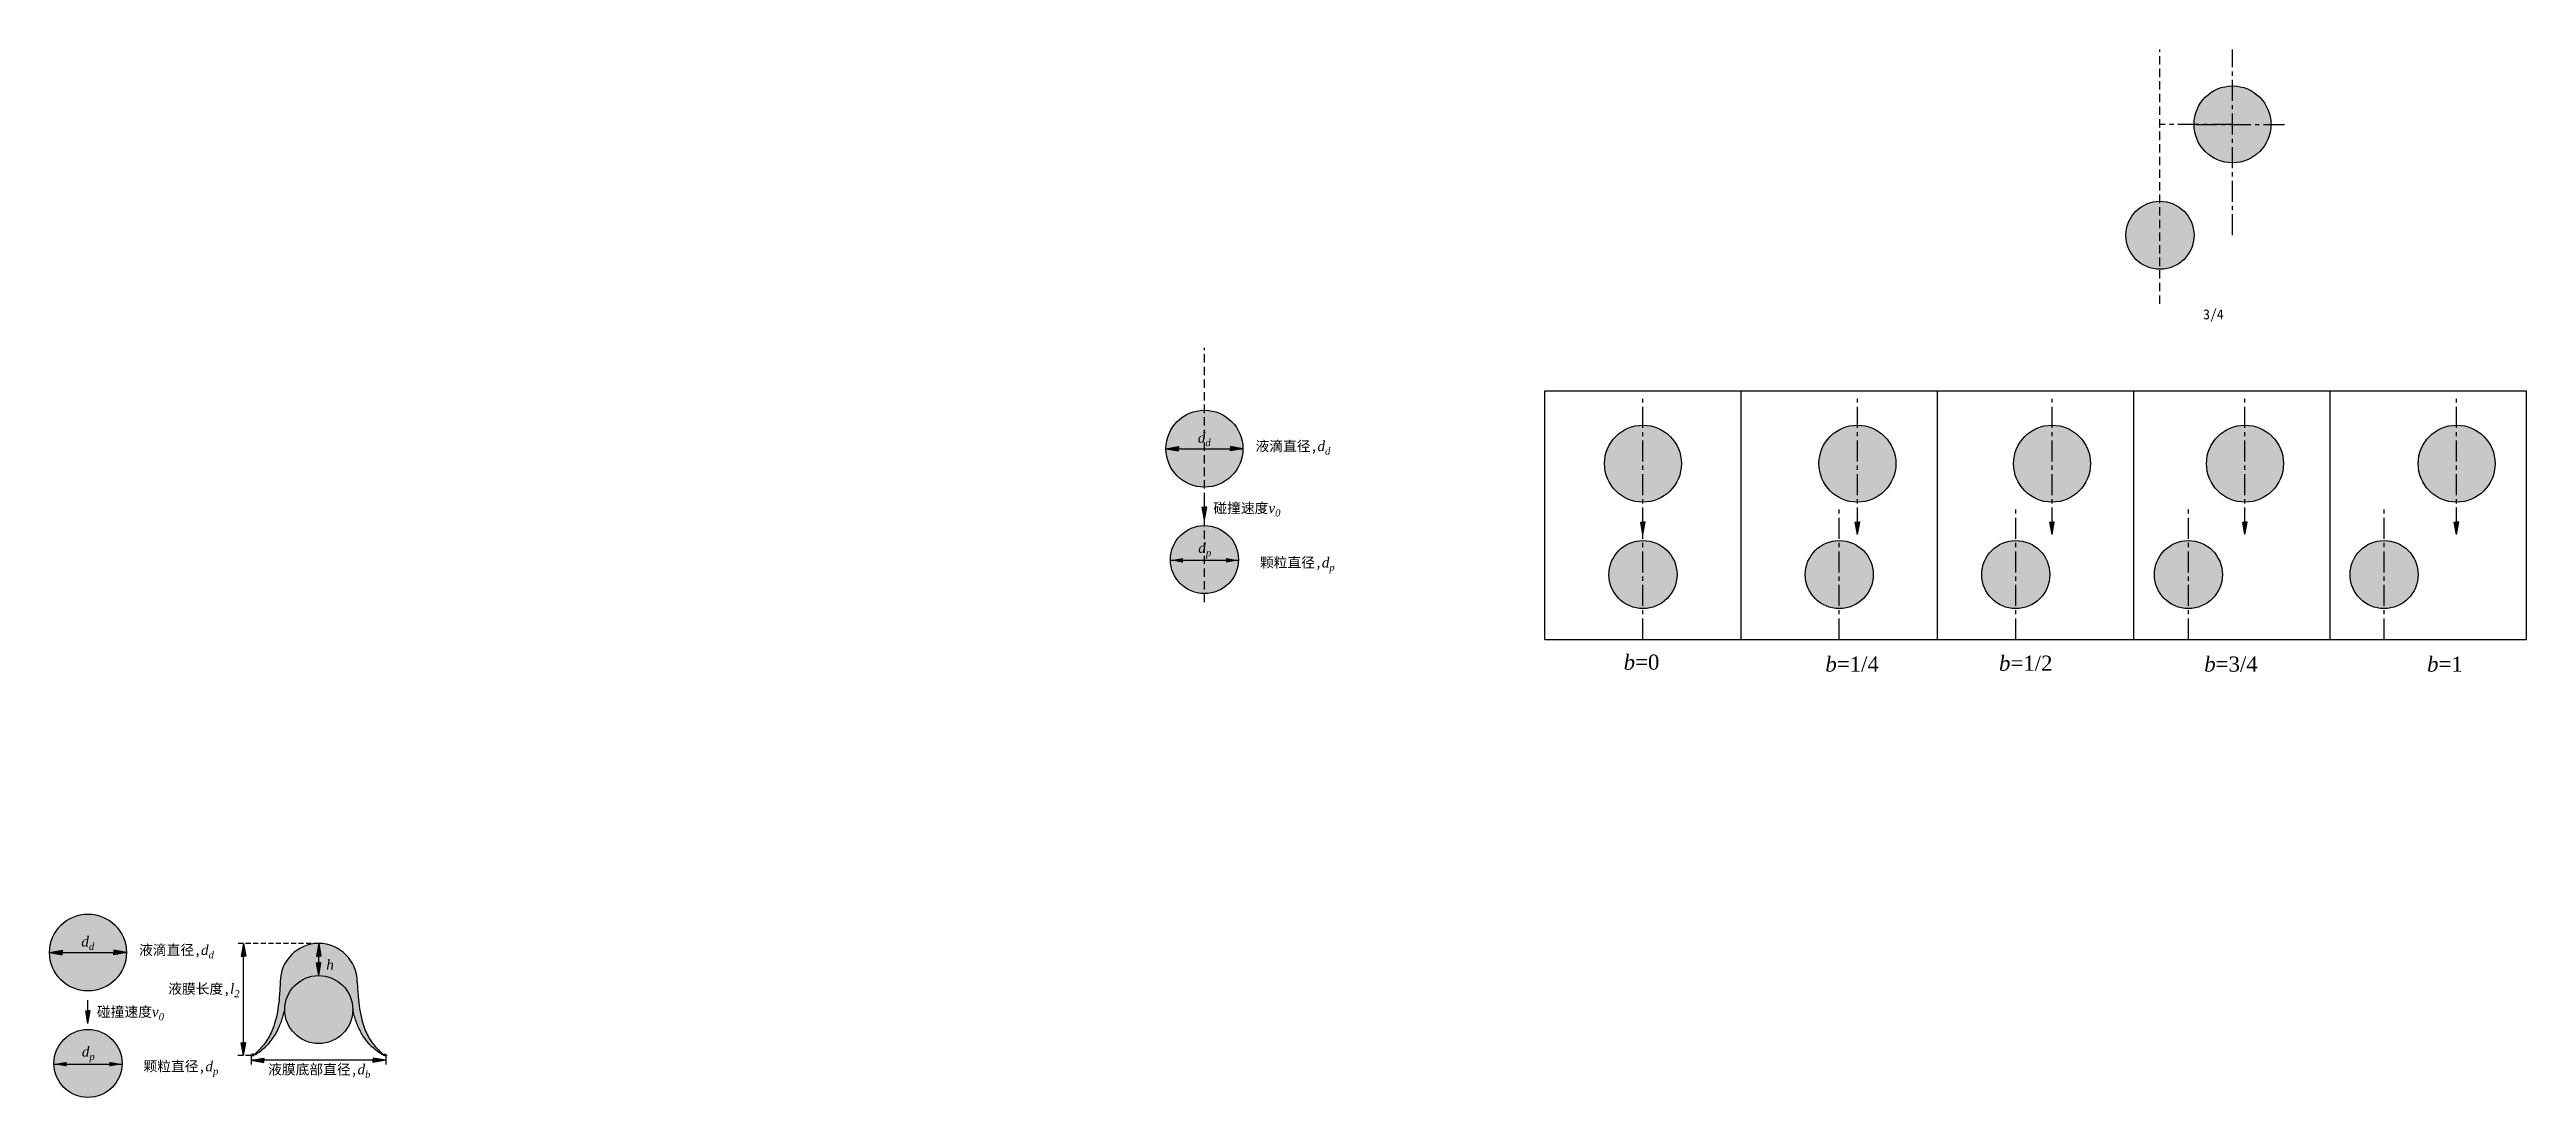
# Model space of a CAD drawing. Header units: millimetres. Extents: x -168 to 2937, y -666 to 1342.
# Drawn here: x 1859 to 2596, y 529 to 841 of the extents above; entities that cross this region are included whole.
import ezdxf

# ---------------------------------------------------------------- set-up
doc = ezdxf.new("R2010")
doc.units = ezdxf.units.MM
doc.linetypes.add('CENTER', pattern=[2, 1.25, -0.25, 0.25, -0.25])
doc.linetypes.add('DASHED', pattern=[0.75, 0.5, -0.25])
doc.styles.add('说明', font='', dxfattribs={"height": 3})
doc.styles.get('说明').set_extended_font_data('SimSun')

msp = doc.modelspace()

# ---------------------------------------------------------------- texts
at = {"linetype": 'CENTER', "ltscale": 5, "attachment_point": 1, "style": '说明'}
for s, insert, char_height in [('3/4', (2499.47, 763.31), 3), ('{\\fTimes New Roman|b0|i1|c186|p18;b\\fTimes New Roman|b0|i0|c0|p18;=0}', (2327.01, 660.53), 4.5), ('{\\fTimes New Roman|b0|i1|c186|p18;b\\fTimes New Roman|b0|i0|c186|p18;=\\fTimes New Roman|b0|i0|c0|p18;1/4}', (2387.03, 659.95), 4.5), ('{\\fTimes New Roman|b0|i1|c186|p18;b\\fTimes New Roman|b0|i0|c186|p18;=\\fTimes New Roman|b0|i0|c0|p18;1/\\fTimes New Roman|b0|i0|c186|p18;2}', (2438.71, 660.22), 4.5), ('{\\fTimes New Roman|b0|i1|c186|p18;b\\fTimes New Roman|b0|i0|c186|p18;=3\\fTimes New Roman|b0|i0|c0|p18;/4}', (2499.79, 659.95), 4.5), ('{\\fTimes New Roman|b0|i1|c186|p18;b\\fTimes New Roman|b0|i0|c186|p18;=\\fTimes New Roman|b0|i0|c0|p18;1}', (2566.11, 659.95), 4.5)]:
    msp.add_mtext_dynamic_manual_height_columns(s, width=30.8509, gutter_width=15, heights=[0], dxfattribs=dict(at, insert=insert, char_height=char_height))
at = {"color": 1, "char_height": 3, "attachment_point": 1, "style": '说明'}
for s, insert in [('\\A1;{\\fTimes New Roman|b0|i1|c186|p18;d\\fTimes New Roman|b0|i1|c0|p18;\\H0.7x;\\S^ d;}', (2200.27, 726.6)), ('\\A1;液滴直径,{\\fTimes New Roman|b0|i1|c186|p18;d\\fTimes New Roman|b0|i1|c0|p18;\\H0.7x;\\S^ d;}', (2217.47, 724.08)), ('\\A1;{\\fTimes New Roman|b0|i1|c186|p18;d\\fTimes New Roman|b0|i1|c0|p18;\\H0.7x;\\S^ p;}', (2200.42, 693.81)), ('\\A1;颗粒直径,{\\fTimes New Roman|b0|i1|c186|p18;d\\fTimes New Roman|b0|i1|c0|p18;\\H0.7x;\\S^ p;}', (2218.77, 689.45)), ('\\A1;{\\fTimes New Roman|b0|i1|c186|p18;d\\fTimes New Roman|b0|i1|c0|p18;\\H0.7x;\\S^ d;}', (1868.01, 576.63)), ('\\A1;液滴直径,{\\fTimes New Roman|b0|i1|c186|p18;d\\fTimes New Roman|b0|i1|c0|p18;\\H0.7x;\\S^ d;}', (1885.22, 574.11)), ('\\A1;{\\fTimes New Roman|b0|i1|c0|p18;h}', (1940.91, 569.72)), ('\\A1;液膜长度,{\\fTimes New Roman|b0|i1|c186|p18;l\\H0.7x;\\S^ 2;}', (1893.87, 562.56)), ('\\A1;{\\fTimes New Roman|b0|i1|c186|p18;d\\fTimes New Roman|b0|i1|c0|p18;\\H0.7x;\\S^ p;}', (1868.16, 543.84)), ('\\A1;颗粒直径,{\\fTimes New Roman|b0|i1|c186|p18;d\\fTimes New Roman|b0|i1|c0|p18;\\H0.7x;\\S^ p;}', (1886.52, 539.48)), ('\\A1;液膜底部直径,{\\fTimes New Roman|b0|i1|c186|p18;d\\H0.7x;\\S^ b;}', (1923.61, 538.54))]:
    msp.add_mtext_dynamic_manual_height_columns(s, width=34.0553, gutter_width=15, heights=[0], dxfattribs=dict(at, insert=insert))
at = {"char_height": 3, "attachment_point": 1, "style": '说明'}
for insert in [(2204.91, 705.66), (1872.66, 555.69)]:
    msp.add_mtext_dynamic_manual_height_columns('\\A1;碰撞速度{\\fTimes New Roman|b0|i1|c0|p18;v\\H0.7x;\\S^ 0;}', width=34.0553, gutter_width=15, heights=[0], dxfattribs=dict(at, insert=insert))

# ---------------------------------------------------------------- hatches: boundary and pattern name
h = msp.add_hatch(color=151)
h.set_gradient(color1=(61, 117, 240), one_color=1, tint=1, name='SPHERICAL')
h.paths.add_polyline_path([(2519.64, 818.35, 1), (2496.75, 818.35, 1)])
h = msp.add_hatch(color=151)
h.set_gradient(color1=(52, 60, 57), one_color=1, tint=1, name='SPHERICAL')
h.paths.add_polyline_path([(2476.48, 785.34, 1), (2496.75, 785.34, 1)])
h = msp.add_hatch(color=151)
h.set_gradient(color1=(61, 117, 240), one_color=1, tint=1, name='SPHERICAL')
h.paths.add_polyline_path([(2213.7, 721.81, 1), (2190.81, 721.81, 1)])
for color, points in [(1, [(2190.81, 721.81), (2194.55, 721.81), (2194.55, 722.48)]), (1, [(2213.7, 721.81), (2209.96, 721.81), (2209.96, 722.48)]), (1, [(2194.55, 721.13), (2190.81, 721.81), (2194.55, 721.81)]), (1, [(2209.96, 721.13), (2213.7, 721.81), (2209.96, 721.81)]), (7, [(2202.26, 700.68), (2202.26, 704.42), (2201.58, 704.42)]), (7, [(2202.93, 704.42), (2202.26, 700.68), (2202.26, 704.42)]), (1, [(2332.76, 696.23), (2332.76, 699.97), (2332.08, 699.97)]), (1, [(2333.43, 699.97), (2332.76, 696.23), (2332.76, 699.97)]), (1, [(2396.58, 696.23), (2396.58, 699.97), (2395.9, 699.97)]), (1, [(2397.25, 699.97), (2396.58, 696.23), (2396.58, 699.97)]), (1, [(2454.5, 696.23), (2454.5, 699.97), (2453.83, 699.97)]), (1, [(2455.18, 699.97), (2454.5, 696.23), (2454.5, 699.97)]), (1, [(2511.92, 696.23), (2511.92, 699.97), (2511.25, 699.97)]), (1, [(2512.59, 699.97), (2511.92, 696.23), (2511.92, 699.97)]), (1, [(2574.9, 696.23), (2574.9, 699.97), (2574.22, 699.97)]), (1, [(2575.57, 699.97), (2574.9, 696.23), (2574.9, 699.97)]), (1, [(2192.12, 688.59), (2195.86, 688.59), (2195.86, 689.26)]), (1, [(2192.12, 688.59), (2195.86, 688.59), (2195.86, 689.26)]), (1, [(2195.86, 687.91), (2192.12, 688.59), (2195.86, 688.59)]), (1, [(2195.86, 687.91), (2192.12, 688.59), (2195.86, 688.59)]), (1, [(2212.39, 688.59), (2208.65, 688.59), (2208.65, 689.26)]), (1, [(2212.39, 688.59), (2208.65, 688.59), (2208.65, 689.26)]), (1, [(2208.65, 687.91), (2212.39, 688.59), (2208.65, 688.59)]), (1, [(2208.65, 687.91), (2212.39, 688.59), (2208.65, 688.59)]), (1, [(1858.56, 571.84), (1862.3, 571.84), (1862.3, 572.51)]), (1, [(1862.3, 571.16), (1858.56, 571.84), (1862.3, 571.84)]), (1, [(1881.45, 571.84), (1877.71, 571.84), (1877.71, 572.51)]), (1, [(1877.71, 571.16), (1881.45, 571.84), (1877.71, 571.84)]), (1, [(1915.61, 570.79), (1916.28, 574.54), (1916.28, 570.79)]), (1, [(1916.28, 574.54), (1916.28, 570.79), (1916.95, 570.79)]), (1, [(1938.67, 574.54), (1938.67, 570.79), (1938, 570.79)]), (1, [(1938.67, 564.99), (1938.67, 568.73), (1938, 568.73)]), (1, [(1939.34, 570.79), (1938.67, 574.54), (1938.67, 570.79)]), (1, [(1939.34, 568.73), (1938.67, 564.99), (1938.67, 568.73)]), (7, [(1870, 550.71), (1870, 554.45), (1869.33, 554.45)]), (7, [(1870.68, 554.45), (1870, 550.71), (1870, 554.45)]), (1, [(1859.87, 538.62), (1863.61, 538.62), (1863.61, 539.29)]), (1, [(1859.87, 538.62), (1863.61, 538.62), (1863.61, 539.29)]), (1, [(1863.61, 537.94), (1859.87, 538.62), (1863.61, 538.62)]), (1, [(1863.61, 537.94), (1859.87, 538.62), (1863.61, 538.62)]), (1, [(1880.14, 538.62), (1876.4, 538.62), (1876.4, 539.29)]), (1, [(1880.14, 538.62), (1876.4, 538.62), (1876.4, 539.29)]), (1, [(1876.4, 537.94), (1880.14, 538.62), (1876.4, 538.62)]), (1, [(1876.4, 537.94), (1880.14, 538.62), (1876.4, 538.62)]), (1, [(1915.61, 544.93), (1916.28, 541.19), (1916.28, 544.93)]), (1, [(1916.28, 541.19), (1916.28, 544.93), (1916.95, 544.93)]), (1, [(1922.31, 540.42), (1918.57, 539.75), (1922.31, 539.75)]), (1, [(1918.57, 539.75), (1922.31, 539.75), (1922.31, 539.08)]), (1, [(1954.91, 540.42), (1958.65, 539.75), (1954.91, 539.75)]), (1, [(1958.65, 539.75), (1954.91, 539.75), (1954.91, 539.08)])]:
    msp.add_hatch(color=color).paths.add_polyline_path(points)
h = msp.add_hatch(color=151)
h.set_gradient(color1=(61, 117, 240), one_color=1, tint=1, name='SPHERICAL')
h.paths.add_polyline_path([(2344.2, 717.36, 1), (2321.31, 717.36, 1)])
h = msp.add_hatch(color=151)
h.set_gradient(color1=(61, 117, 240), one_color=1, tint=1, name='SPHERICAL')
h.paths.add_polyline_path([(2408.02, 717.36, 1), (2385.13, 717.36, 1)])
h = msp.add_hatch(color=151)
h.set_gradient(color1=(61, 117, 240), one_color=1, tint=1, name='SPHERICAL')
h.paths.add_polyline_path([(2465.95, 717.36, 1), (2443.06, 717.36, 1)])
h = msp.add_hatch(color=151)
h.set_gradient(color1=(61, 117, 240), one_color=1, tint=1, name='SPHERICAL')
h.paths.add_polyline_path([(2523.37, 717.36, 1), (2500.48, 717.36, 1)])
h = msp.add_hatch(color=151)
h.set_gradient(color1=(61, 117, 240), one_color=1, tint=1, name='SPHERICAL')
h.paths.add_polyline_path([(2586.34, 717.36, 1), (2563.45, 717.36, 1)])
h = msp.add_hatch(color=151)
h.set_gradient(color1=(52, 60, 57), one_color=1, tint=1, name='SPHERICAL')
h.paths.add_polyline_path([(2192.12, 688.8, 1), (2212.39, 688.8, 1)])
h = msp.add_hatch(color=151)
h.set_gradient(color1=(52, 60, 57), one_color=1, tint=1, name='SPHERICAL')
h.paths.add_polyline_path([(2322.62, 684.35, 1), (2342.89, 684.35, 1)])
h = msp.add_hatch(color=151)
h.set_gradient(color1=(52, 60, 57), one_color=1, tint=1, name='SPHERICAL')
h.paths.add_polyline_path([(2381.05, 684.35, 1), (2401.32, 684.35, 1)])
h = msp.add_hatch(color=151)
h.set_gradient(color1=(52, 60, 57), one_color=1, tint=1, name='SPHERICAL')
h.paths.add_polyline_path([(2433.58, 684.35, 1), (2453.85, 684.35, 1)])
h = msp.add_hatch(color=151)
h.set_gradient(color1=(52, 60, 57), one_color=1, tint=1, name='SPHERICAL')
h.paths.add_polyline_path([(2484.95, 684.35, 1), (2505.21, 684.35, 1)])
h = msp.add_hatch(color=151)
h.set_gradient(color1=(52, 60, 57), one_color=1, tint=1, name='SPHERICAL')
h.paths.add_polyline_path([(2543.18, 684.35, 1), (2563.45, 684.35, 1)])
h = msp.add_hatch(color=151)
h.set_gradient(color1=(61, 117, 240), one_color=1, tint=1, name='SPHERICAL')
h.paths.add_polyline_path([(1881.45, 571.84, 1), (1858.56, 571.84, 1)])
h = msp.add_hatch(color=151)
h.set_gradient(color1=(61, 117, 240), one_color=1, tint=1, name='SPHERICAL')
edge = h.paths.add_edge_path()
edge.add_spline(control_points=[(1927.23, 563.09), (1927.15, 561.63), (1926.94, 557.72), (1926.25, 552.76), (1924.66, 548.03), (1922.75, 544.68), (1920.8, 542.73), (1919.9, 541.83)], knot_values=[0, 0, 0, 0, 4.388876, 11.743503, 14.92363, 19.320063, 23.15355, 23.15355, 23.15355, 23.15355], degree=3, periodic=0)
edge.add_spline(control_points=[(1919.9, 541.83), (1919.9, 541.83), (1919.9, 541.82), (1919.9, 541.82)], knot_values=[0.061324, 0.061324, 0.061324, 0.061324, 0.068179, 0.068179, 0.068179, 0.068179], degree=3, periodic=0)
edge.add_line((1919.9, 541.82), (1920.04, 541.59))
edge.add_spline(control_points=[(1920.04, 541.59), (1920.66, 542.05), (1921.87, 542.95), (1923.6, 544.43), (1924.88, 546.18), (1926.11, 547.89), (1927.07, 550.19), (1928.03, 552.47), (1928.4, 554.22), (1928.54, 554.85)], knot_values=[0.189538, 0.189538, 0.189538, 0.189538, 2.501063, 4.719677, 6.988127, 8.975374, 11.016979, 14.450456, 16.374049, 16.374049, 16.374049, 16.374049], degree=3, periodic=0)
edge.add_arc((1938.67, 554.85), 10.13, 0, 180, ccw=False)
edge.add_spline(control_points=[(1948.81, 554.85), (1948.94, 554.22), (1949.31, 552.47), (1950.28, 550.19), (1951.23, 547.89), (1952.46, 546.18), (1953.74, 544.43), (1955.47, 542.95), (1956.68, 542.05), (1957.3, 541.6)], knot_values=[0.198888, 0.198888, 0.198888, 0.198888, 2.122481, 5.555958, 7.597563, 9.58481, 11.85326, 14.071875, 16.374049, 16.374049, 16.374049, 16.374049], degree=3, periodic=0)
edge.add_line((1957.3, 541.6), (1957.45, 541.83))
edge.add_spline(control_points=[(1957.45, 541.83), (1957.45, 541.83), (1957.45, 541.83), (1957.44, 541.83)], knot_values=[0.061324, 0.061324, 0.061324, 0.061324, 0.062435, 0.062435, 0.062435, 0.062435], degree=3, periodic=0)
edge.add_spline(control_points=[(1957.42, 541.89), (1957.43, 541.87), (1957.44, 541.85), (1957.44, 541.83)], knot_values=[0, 0, 0, 0, 0.061324, 0.061324, 0.061324, 0.061324], degree=3, periodic=0)
edge.add_spline(control_points=[(1957.44, 541.83), (1956.54, 542.73), (1954.6, 544.68), (1952.68, 548.03), (1951.09, 552.76), (1950.41, 557.72), (1950.2, 561.63), (1950.12, 563.09)], knot_values=[0, 0, 0, 0, 3.833487, 8.22992, 11.410046, 18.764674, 23.15355, 23.15355, 23.15355, 23.15355], degree=3, periodic=0)
edge.add_arc((1938.67, 563.09), 11.45, 0, 180)
edge = h.paths.add_edge_path()
edge.add_spline(control_points=[(1919.39, 541.62), (1919.32, 541.61), (1919.15, 541.6), (1918.85, 541.64), (1918.67, 541.39), (1918.26, 541.22), (1918.72, 540.9), (1919.05, 541.23), (1919.47, 541.22), (1919.6, 541.59), (1919.45, 541.61), (1919.39, 541.62)], knot_values=[0.010797, 0.010797, 0.010797, 0.010797, 0.226236, 0.518044, 0.845429, 1.144448, 1.438248, 1.927142, 2.365925, 2.589449, 2.746208, 2.746208, 2.746208, 2.746208], degree=3, periodic=0)
edge = h.paths.add_edge_path()
edge.add_spline(control_points=[(1920.04, 541.59), (1920.04, 541.59), (1920.04, 541.59), (1920.04, 541.59)], knot_values=[0.758905, 0.758905, 0.758905, 0.758905, 0.760382, 0.760382, 0.760382, 0.760382], degree=3, periodic=0)
edge.add_line((1920.04, 541.59), (1919.9, 541.82))
edge.add_spline(control_points=[(1919.9, 541.82), (1919.89, 541.81), (1919.86, 541.74), (1919.82, 541.63), (1919.77, 541.52), (1919.8, 541.4), (1919.96, 541.47), (1920.01, 541.55), (1920.04, 541.59)], knot_values=[0.068179, 0.068179, 0.068179, 0.068179, 0.119496, 0.293444, 0.419232, 0.468439, 0.607376, 0.758905, 0.758905, 0.758905, 0.758905], degree=3, periodic=0)
edge = h.paths.add_edge_path()
edge.add_spline(control_points=[(1957.31, 541.59), (1957.33, 541.55), (1957.39, 541.47), (1957.54, 541.4), (1957.57, 541.52), (1957.52, 541.63), (1957.48, 541.74), (1957.45, 541.81), (1957.45, 541.83)], knot_values=[0.062435, 0.062435, 0.062435, 0.062435, 0.213964, 0.352901, 0.402108, 0.527896, 0.701844, 0.758905, 0.758905, 0.758905, 0.758905], degree=3, periodic=0)
edge.add_line((1957.45, 541.83), (1957.3, 541.6))
edge.add_spline(control_points=[(1957.3, 541.6), (1957.3, 541.6), (1957.3, 541.59), (1957.31, 541.59)], knot_values=[0.758905, 0.758905, 0.758905, 0.758905, 0.771585, 0.771585, 0.771585, 0.771585], degree=3, periodic=0)
edge = h.paths.add_edge_path()
edge.add_spline(control_points=[(1957.95, 541.62), (1958.02, 541.61), (1958.19, 541.6), (1958.5, 541.64), (1958.67, 541.39), (1959.08, 541.22), (1958.62, 540.9), (1958.29, 541.23), (1957.87, 541.22), (1957.74, 541.59), (1957.89, 541.61), (1957.95, 541.62)], knot_values=[0.010797, 0.010797, 0.010797, 0.010797, 0.226236, 0.518044, 0.845429, 1.144448, 1.438248, 1.927142, 2.365925, 2.589449, 2.746208, 2.746208, 2.746208, 2.746208], degree=3, periodic=0)
h = msp.add_hatch(color=151)
h.set_gradient(color1=(52, 60, 57), one_color=1, tint=1, name='SPHERICAL')
h.paths.add_polyline_path([(1928.54, 554.85, 1), (1948.81, 554.85, 1)])
h = msp.add_hatch(color=151)
h.set_gradient(color1=(52, 60, 57), one_color=1, tint=1, name='SPHERICAL')
h.paths.add_polyline_path([(1859.87, 538.83, 1), (1880.14, 538.83, 1)])

# ---------------------------------------------------------------- linework, layer by layer
at = {"linetype": 'DASHED', "ltscale": 5}
for p, q in [((2486.62, 764.94), (2486.62, 840.64)), ((2202.26, 676.18), (2202.26, 751.87))]:
    msp.add_line(p, q, dxfattribs=at)
at = {"linetype": 'CENTER', "ltscale": 5}
for p, q in [((2508.2, 785.34), (2508.2, 840.61)), ((2508.2, 818.35), (2486.62, 818.35)), ((2497.41, 818.35), (2523.71, 818.35)), ((2332.76, 698.02), (2332.76, 736.7)), ((2396.58, 698.02), (2396.58, 736.7)), ((2454.5, 698.02), (2454.5, 736.7)), ((2511.92, 698.02), (2511.92, 736.7)), ((2574.9, 698.02), (2574.9, 736.7)), ((2332.76, 665.01), (2332.76, 703.69)), ((2391.18, 665.01), (2391.18, 703.69)), ((2443.71, 665.01), (2443.71, 703.69)), ((2495.08, 665.01), (2495.08, 703.69)), ((2553.32, 665.01), (2553.32, 703.69))]:
    msp.add_line(p, q, dxfattribs=at)
at = {"ltscale": 5}
for p, q in [((2303.54, 665.01), (2303.54, 739.03)), ((2303.55, 739.03), (2361.98, 739.03)), ((2361.97, 665.01), (2361.97, 739.03)), ((2361.98, 739.03), (2595.69, 739.03)), ((2420.4, 665.01), (2420.4, 739.03)), ((2478.83, 665.01), (2478.83, 739.03)), ((2537.26, 665.01), (2537.26, 739.03)), ((2595.69, 665.01), (2595.69, 739.03)), ((2303.54, 665.01), (2391.19, 665.01)), ((2391.19, 665.01), (2449.61, 665.01)), ((2449.61, 665.01), (2508.04, 665.01)), ((2508.04, 665.01), (2595.69, 665.01))]:
    msp.add_line(p, q, dxfattribs=at)
at = {"color": 1}
for p, q in [((2190.81, 721.81), (2194.55, 722.48)), ((2194.55, 722.48), (2194.55, 721.81)), ((2213.7, 721.81), (2209.96, 722.48)), ((2209.96, 722.48), (2209.96, 721.81)), ((2190.81, 721.81), (2213.7, 721.81)), ((2190.81, 721.81), (2194.55, 721.13)), ((2194.55, 721.13), (2194.55, 721.81)), ((2213.7, 721.81), (2209.96, 721.13)), ((2209.96, 721.13), (2209.96, 721.81)), ((2332.76, 696.23), (2332.76, 703.17)), ((2396.58, 696.23), (2396.58, 703.17)), ((2454.5, 696.23), (2454.5, 703.17)), ((2511.92, 696.23), (2511.92, 703.17)), ((2574.9, 696.23), (2574.9, 703.17)), ((2332.76, 696.23), (2332.08, 699.97)), ((2332.08, 699.97), (2332.76, 699.97)), ((2332.76, 696.23), (2333.43, 699.97)), ((2333.43, 699.97), (2332.76, 699.97)), ((2396.58, 696.23), (2395.9, 699.97)), ((2395.9, 699.97), (2396.58, 699.97)), ((2396.58, 696.23), (2397.25, 699.97)), ((2397.25, 699.97), (2396.58, 699.97)), ((2454.5, 696.23), (2453.83, 699.97)), ((2453.83, 699.97), (2454.5, 699.97)), ((2454.5, 696.23), (2455.18, 699.97)), ((2455.18, 699.97), (2454.5, 699.97)), ((2511.92, 696.23), (2511.25, 699.97)), ((2511.92, 696.23), (2512.59, 699.97)), ((2574.9, 696.23), (2574.22, 699.97)), ((2574.9, 696.23), (2575.57, 699.97)), ((2192.12, 688.59), (2212.39, 688.59)), ((2192.12, 688.59), (2212.39, 688.59)), ((1858.56, 571.84), (1862.3, 572.51)), ((1858.56, 571.84), (1881.45, 571.84)), ((1858.56, 571.84), (1862.3, 571.16)), ((1862.3, 572.51), (1862.3, 571.84)), ((1862.3, 571.16), (1862.3, 571.84)), ((1881.45, 571.84), (1877.71, 572.51)), ((1877.71, 572.51), (1877.71, 571.84)), ((1881.45, 571.84), (1877.71, 571.16)), ((1877.71, 571.16), (1877.71, 571.84)), ((1916.28, 574.54), (1915.61, 570.79)), ((1915.61, 570.79), (1916.28, 570.79)), ((1916.28, 541.19), (1916.28, 574.54)), ((1916.28, 574.54), (1916.95, 570.79)), ((1916.95, 570.79), (1916.28, 570.79)), ((1938.67, 574.54), (1938, 570.79)), ((1938, 570.79), (1938.67, 570.79)), ((1938.67, 564.99), (1938, 568.73)), ((1938, 568.73), (1938.67, 568.73)), ((1938.67, 564.99), (1938.67, 574.54)), ((1938.67, 574.54), (1939.34, 570.79)), ((1939.34, 570.79), (1938.67, 570.79)), ((1938.67, 564.99), (1939.34, 568.73)), ((1939.34, 568.73), (1938.67, 568.73)), ((1859.87, 538.62), (1880.14, 538.62)), ((1859.87, 538.62), (1880.14, 538.62)), ((1916.28, 541.19), (1915.61, 544.93)), ((1915.61, 544.93), (1916.28, 544.93)), ((1916.28, 541.19), (1916.95, 544.93)), ((1916.95, 544.93), (1916.28, 544.93)), ((1918.57, 541.04), (1918.57, 538.46)), ((1918.57, 539.75), (1922.31, 540.42)), ((1958.65, 539.75), (1918.57, 539.75)), ((1918.57, 539.75), (1922.31, 539.08)), ((1922.31, 540.42), (1922.31, 539.75)), ((1922.31, 539.08), (1922.31, 539.75)), ((1958.65, 539.75), (1954.91, 540.42)), ((1954.91, 540.42), (1954.91, 539.75)), ((1958.65, 539.75), (1954.91, 539.08)), ((1954.91, 539.08), (1954.91, 539.75)), ((1958.65, 541.04), (1958.65, 538.46))]:
    msp.add_line(p, q, dxfattribs=at)
at = {"color": 7}
for p, q in [((2202.26, 700.68), (2201.58, 704.42)), ((2201.58, 704.42), (2202.26, 704.42)), ((2202.26, 700.68), (2202.26, 707.62)), ((2202.26, 700.68), (2202.93, 704.42)), ((2202.93, 704.42), (2202.26, 704.42)), ((2511.25, 699.97), (2511.92, 699.97)), ((2512.59, 699.97), (2511.92, 699.97)), ((2574.22, 699.97), (2574.9, 699.97)), ((2575.57, 699.97), (2574.9, 699.97)), ((1870, 550.71), (1869.33, 554.45)), ((1869.33, 554.45), (1870, 554.45)), ((1870, 550.71), (1870, 557.65)), ((1870, 550.71), (1870.68, 554.45)), ((1870.68, 554.45), (1870, 554.45))]:
    msp.add_line(p, q, dxfattribs=at)
at = {"color": 1, "linetype": 'DASHED', "ltscale": 3}
for p, q in [((1938.67, 574.54), (1914.14, 574.54)), ((1918.39, 541.19), (1914.19, 541.19))]:
    msp.add_line(p, q, dxfattribs=at)
for p, q in [((1919.84, 541.91), (1920.07, 541.54)), ((1957.47, 541.86), (1957.25, 541.52))]:
    msp.add_line(p, q)
for centre, radius in [((2508.2, 818.35), 11.45), ((2486.62, 785.34), 10.13), ((2202.26, 721.81), 11.45), ((2332.76, 717.36), 11.45), ((2396.58, 717.36), 11.45), ((2454.5, 717.36), 11.45), ((2511.92, 717.36), 11.45), ((2574.9, 717.36), 11.45), ((2202.26, 688.8), 10.13), ((2332.76, 684.35), 10.13), ((2391.18, 684.35), 10.13), ((2443.71, 684.35), 10.13), ((2495.08, 684.35), 10.13), ((2553.32, 684.35), 10.13), ((1870, 571.84), 11.45), ((1938.67, 554.85), 10.13), ((1938.67, 554.85), 10.13), ((1870, 538.83), 10.13)]:
    msp.add_circle(centre, radius)
msp.add_arc((1938.67, 563.09), 11.45, 360, 180)
for points in [[(1927.23, 563.09), (1926.94, 558.71), (1925.75, 551.45), (1924.71, 548.45), (1922.49, 544.65), (1919.89, 541.82)], [(1950.12, 563.09), (1950.4, 558.71), (1951.6, 551.45), (1952.63, 548.45), (1954.85, 544.65), (1957.46, 541.82)], [(1919.89, 541.48), (1921.88, 542.99), (1923.52, 544.48), (1924.93, 546.26), (1926.03, 547.91), (1926.89, 549.76), (1928.09, 552.98), (1928.54, 554.85)], [(1957.46, 541.48), (1955.47, 542.99), (1953.82, 544.48), (1952.41, 546.26), (1951.31, 547.91), (1950.45, 549.76), (1949.25, 552.98), (1948.81, 554.85)], [(1919.4, 541.62), (1919.18, 541.61), (1918.88, 541.59), (1918.62, 541.39), (1918.39, 541.2), (1918.62, 541.02), (1919.09, 541.17), (1919.49, 541.35), (1919.54, 541.57), (1919.38, 541.62)], [(1919.92, 541.89), (1919.88, 541.77), (1919.81, 541.61), (1919.78, 541.49), (1919.8, 541.44), (1919.93, 541.47), (1920.08, 541.68)], [(1957.42, 541.89), (1957.47, 541.77), (1957.53, 541.61), (1957.56, 541.49), (1957.55, 541.44), (1957.41, 541.47), (1957.27, 541.68)], [(1957.94, 541.62), (1958.17, 541.61), (1958.46, 541.59), (1958.72, 541.39), (1958.95, 541.2), (1958.72, 541.02), (1958.25, 541.17), (1957.85, 541.35), (1957.8, 541.57), (1957.96, 541.62)]]:
    msp.add_spline(points, degree=3)

msp.set_redraw_order([(e.dxf.handle, doc.entitydb.next_handle()) for e in msp.query("TEXT MTEXT ATTDEF DIMENSION ARC_DIMENSION")])  # texts and dimensions are drawn at this point

doc.saveas('drawing.dxf')
